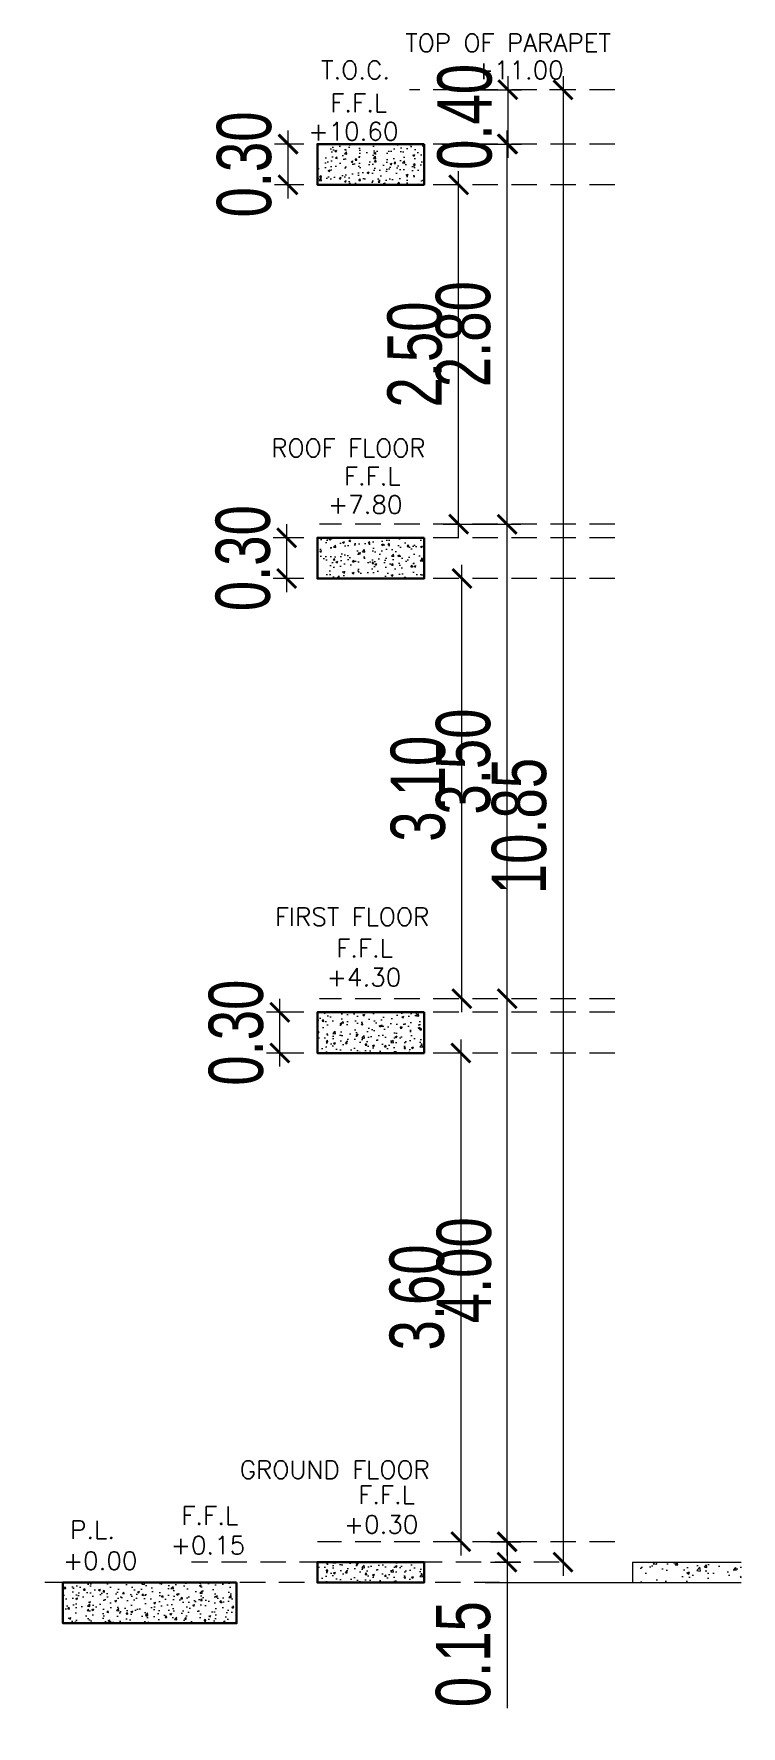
# Model space of a CAD drawing. Header units: millimetres. Extents: x -401 to 2889, y -234 to 146.
# Drawn here: x -36.5 to -31.29, y -150.42 to -137.95 of the extents above; entities that cross this region are included whole.
import ezdxf

# ---------------------------------------------------------------- set-up
doc = ezdxf.new("R2010")
doc.units = ezdxf.units.MM
doc.header["$LTSCALE"] = 3
doc.header["$MEASUREMENT"] = 0
for name, pattern in [('CACHE2', [0.1875, 0.125, -0.0625]), ('CONTINU', [0]), ('HIDDEN2', [0.1875, 0.125, -0.0625])]:
    doc.linetypes.add(name, pattern=pattern)
doc.layers.get('0').update_dxf_attribs({"color": 3, "lineweight": 9})
for name, color, linetype, lineweight in [('DIM-IN', 1, 'Continuous', 0), ('Drw - Arch - brick (0.30)', 30, 'CONTINU', 30), ('Drw - Arch - Hidden (0.15)', 6, 'CACHE2', 15), ('hatch 2', 251, 'Continuous', 0), ('text', 7, 'Continuous', 0)]:
    doc.layers.add(name, color=color, linetype=linetype, lineweight=lineweight)
doc.styles.add('Drwazah english', font='sosa.shx', dxfattribs={"width": 0.75})
doc.styles.add('SIMPLEX8', font='simplex.shx', dxfattribs={"height": 8})
doc.dimstyles.new('Arch 1-200m', dxfattribs={"dimscale": 2, "dimtxt": 0.2, "dimasz": 0.07, "dimexe": 0.05, "dimexo": 0.05, "dimgap": 0.03, "dimtad": 1, "dimzin": 1, "dimdsep": 46, "dimtxsty": 'Drwazah english', "dimblk": 'ARCHTICK', "dimcen": 0, "dimdle": 0.05, "dimclrd": 16, "dimclre": 16, "dimclrt": 16, "dimaunit": 2, "dimazin": 0, "dimtfac": 1, "dimtmove": 0, "dimatfit": 0, "dimldrblk": 'ARCHTICK', "dimfxl": 0.18, "dimtolj": 1, "dimtzin": 0, "dimlwd": 0, "dimlwe": 9, "dimarcsym": 2})
pattern_1 = [(50, (61.76492, 0), (0.14345204, -0.01255043), [0.015, -0.165]), (355, (61.76492, 0), (-0.02775027, 0.15043843), [0.012, -0.132]), (100.45144, (61.77688, -0.00105), (0.11570177, 0.137888), [0.01274804, -0.14022842]), (46.1842, (61.76492, 0.04), (0.21344827, -0.03310386), [0.0225, -0.2475]), (96.63564, (61.7827, 0.03724), (0.1869324, 0.19482372), [0.01912207, -0.21034275]), (351.18416, (61.76492, 0.04), (0.1869324, 0.19482372), [0.018, -0.198]), (21, (61.78492, 0.03), (0.11938141, -0.08052378), [0.015, -0.165]), (326, (61.78492, 0.03), (0.04866307, 0.14503001), [0.012, -0.132]), (71.451445, (61.79487, 0.02329), (0.16804448, 0.06450623), [0.01274804, -0.14022842]), (37.5, (61.76492, 0), (0.002431971, 0.066578771), [0, -0.1304, 0, -0.134, 0, -0.1325]), (7.5, (61.76492, 0), (0.052613907, 0.078882342), [0, -0.0764, 0, -0.1274, 0, -0.0505]), (327.5, (61.72032, 0), (0.106764487, -0.004510974), [0, -0.05, 0, -0.156, 0, -0.207]), (317.5, (61.70032, 0), (0.116637234, 0.020020996), [0, -0.065, 0, -0.1036, 0, -0.147])]

msp = doc.modelspace()

# ---------------------------------------------------------------- texts
at = {"layer": 'text', "color": 3, "style": 'SIMPLEX8'}
for s, height, p in [('TOP OF PARAPET', 0.13333, (-33.766, -138.084)), ('T.O.C.', 0.1333, (-34.386, -138.284)), ('+11.00', 0.1333, (-33.262, -138.284)), ('F.F.L', 0.1333, (-34.317, -138.527)), ('+10.60', 0.1333, (-34.479, -138.736)), ('ROOF FLOOR', 0.1333, (-34.753, -141.068)), ('F.F.L', 0.1333, (-34.217, -141.276)), ('+7.80', 0.1333, (-34.335, -141.485)), ('FIRST FLOOR', 0.13333, (-34.726, -144.521)), ('F.F.L', 0.1333, (-34.274, -144.752)), ('+4.30', 0.1333, (-34.344, -144.966)), ('GROUND FLOOR', 0.13333, (-34.985, -148.594)), ('F.F.L', 0.1333, (-34.112, -148.779)), ('F.F.L', 0.1333, (-35.414, -148.932)), ('P.L.', 0.1333, (-36.234, -149.036)), ('+0.30', 0.1333, (-34.218, -148.997)), ('+0.15', 0.1333, (-35.493, -149.15)), ('+0.00', 0.1333, (-36.287, -149.264))]:
    msp.add_text(s, height=height, dxfattribs=at).set_placement(p)

# ---------------------------------------------------------------- blocks, each defined once
blk = doc.blocks.new('_ArchTick')
at = {"color": 0, "linetype": 'ByBlock', "const_width": 0.15}
blk.add_lwpolyline([(-0.5, -0.5), (0.5, 0.5)], dxfattribs=at)
blk = doc.blocks.new('*D333')
at = {"layer": 'Defpoints', "color": 0, "transparency": 16777216}
for p in [(-33.016, -145.058), (-33.016, -145.058), (-32.888, -149.058)]:
    blk.add_point(p, dxfattribs=at)
at = {"layer": 'DIM-IN', "color": 16, "lineweight": 0, "transparency": 16777216}
blk.add_line((-33.016, -149.158), (-33.016, -144.958), dxfattribs=at)
at = {"layer": 'DIM-IN', "color": 16, "lineweight": 9, "transparency": 16777216}
blk.add_line((-32.988, -149.058), (-33.116, -149.058), dxfattribs=at)
at = {"layer": 'DIM-IN', "color": 16, "lineweight": 0, "transparency": 16777216, "xscale": 0.14, "yscale": 0.14, "zscale": 0.14}
for p, rotation in [((-33.016, -145.058), 90), ((-33.016, -149.058), 270)]:
    blk.add_blockref('_ArchTick', p, dxfattribs=dict(at, rotation=rotation))
at = {"layer": 'DIM-IN', "color": 16, "transparency": 16777216, "insert": (-33.332, -147.058), "char_height": 0.4, "attachment_point": 5, "rotation": 90, "style": 'Drwazah english'}
blk.add_mtext('\\A1;4.00', dxfattribs=at)
blk = doc.blocks.new('*D334')
at = {"layer": 'Defpoints', "color": 0, "transparency": 16777216}
for p in [(-33.238, -149.058), (-33.238, -149.208), (-33.016, -149.208)]:
    blk.add_point(p, dxfattribs=at)
at = {"layer": 'DIM-IN', "color": 16, "lineweight": 0, "transparency": 16777216}
for p, q in [((-33.016, -149.058), (-33.016, -148.918)), ((-33.016, -149.058), (-33.016, -149.208)), ((-33.016, -149.208), (-33.016, -150.283))]:
    blk.add_line(p, q, dxfattribs=at)
at = {"layer": 'DIM-IN', "color": 16, "lineweight": 9, "transparency": 16777216}
for p, q in [((-33.138, -149.058), (-32.916, -149.058)), ((-33.138, -149.208), (-32.916, -149.208))]:
    blk.add_line(p, q, dxfattribs=at)
at = {"layer": 'DIM-IN', "color": 16, "lineweight": 0, "transparency": 16777216, "xscale": 0.14, "yscale": 0.14, "zscale": 0.14}
for p, rotation in [((-33.016, -149.058), 270), ((-33.016, -149.208), 90)]:
    blk.add_blockref('_ArchTick', p, dxfattribs=dict(at, rotation=rotation))
at = {"layer": 'DIM-IN', "color": 16, "transparency": 16777216, "insert": (-33.338, -149.886), "char_height": 0.4, "attachment_point": 5, "rotation": 90, "style": 'Drwazah english'}
blk.add_mtext('\\A1;0.15', dxfattribs=at)
blk = doc.blocks.new('*D335')
at = {"layer": 'Defpoints', "color": 0, "transparency": 16777216}
for p in [(-33.526, -138.363), (-33.596, -138.763), (-33.011, -138.763)]:
    blk.add_point(p, dxfattribs=at)
at = {"layer": 'DIM-IN', "color": 16, "lineweight": 0, "transparency": 16777216}
blk.add_line((-33.011, -138.263), (-33.011, -138.863), dxfattribs=at)
at = {"layer": 'DIM-IN', "color": 16, "lineweight": 9, "transparency": 16777216}
for p, q in [((-33.426, -138.363), (-32.911, -138.363)), ((-33.496, -138.763), (-32.911, -138.763))]:
    blk.add_line(p, q, dxfattribs=at)
at = {"layer": 'DIM-IN', "color": 16, "lineweight": 0, "transparency": 16777216, "xscale": 0.14, "yscale": 0.14, "zscale": 0.14}
for p, rotation in [((-33.011, -138.363), 90), ((-33.011, -138.763), 270)]:
    blk.add_blockref('_ArchTick', p, dxfattribs=dict(at, rotation=rotation))
at = {"layer": 'DIM-IN', "color": 16, "transparency": 16777216, "insert": (-33.327, -138.563), "char_height": 0.4, "attachment_point": 5, "rotation": 90, "style": 'Drwazah english'}
blk.add_mtext('\\A1;0.40', dxfattribs=at)
blk = doc.blocks.new('*D327')
at = {"layer": 'Defpoints', "color": 0, "transparency": 16777216}
for p in [(-33.016, -141.563), (-33.006, -141.563), (-33.016, -145.058)]:
    blk.add_point(p, dxfattribs=at)
at = {"layer": 'DIM-IN', "color": 16, "lineweight": 0, "transparency": 16777216}
blk.add_line((-33.016, -145.158), (-33.016, -141.463), dxfattribs=at)
at = {"layer": 'DIM-IN', "color": 16, "lineweight": 9, "transparency": 16777216}
blk.add_line((-33.106, -141.563), (-33.116, -141.563), dxfattribs=at)
at = {"layer": 'DIM-IN', "color": 16, "lineweight": 0, "transparency": 16777216, "xscale": 0.14, "yscale": 0.14, "zscale": 0.14}
for p, rotation in [((-33.016, -141.563), 90), ((-33.016, -145.058), 270)]:
    blk.add_blockref('_ArchTick', p, dxfattribs=dict(at, rotation=rotation))
at = {"layer": 'DIM-IN', "color": 16, "transparency": 16777216, "insert": (-33.338, -143.311), "char_height": 0.4, "attachment_point": 5, "rotation": 90, "style": 'Drwazah english'}
blk.add_mtext('\\A1;3.50', dxfattribs=at)
blk = doc.blocks.new('*D328')
at = {"layer": 'Defpoints', "color": 0, "transparency": 16777216}
for p in [(-33.025, -138.763), (-33.016, -138.763), (-33.398, -141.563)]:
    blk.add_point(p, dxfattribs=at)
at = {"layer": 'DIM-IN', "color": 16, "lineweight": 0, "transparency": 16777216}
blk.add_line((-33.016, -141.663), (-33.016, -138.663), dxfattribs=at)
at = {"layer": 'DIM-IN', "color": 16, "lineweight": 9, "transparency": 16777216}
for p, q in [((-32.925, -138.763), (-32.916, -138.763)), ((-33.298, -141.563), (-32.916, -141.563))]:
    blk.add_line(p, q, dxfattribs=at)
at = {"layer": 'DIM-IN', "color": 16, "lineweight": 0, "transparency": 16777216, "xscale": 0.14, "yscale": 0.14, "zscale": 0.14}
for p, rotation in [((-33.016, -138.763), 90), ((-33.016, -141.563), 270)]:
    blk.add_blockref('_ArchTick', p, dxfattribs=dict(at, rotation=rotation))
at = {"layer": 'DIM-IN', "color": 16, "transparency": 16777216, "insert": (-33.338, -140.163), "char_height": 0.4, "attachment_point": 5, "rotation": 90, "style": 'Drwazah english'}
blk.add_mtext('\\A1;2.80', dxfattribs=at)
blk = doc.blocks.new('*D336')
at = {"layer": 'Defpoints', "color": 0, "transparency": 16777216}
for p in [(-34.689, -145.158), (-34.413, -145.158), (-34.413, -145.458)]:
    blk.add_point(p, dxfattribs=at)
at = {"layer": 'DIM-IN', "color": 16, "lineweight": 0, "transparency": 16777216}
blk.add_line((-34.689, -145.558), (-34.689, -145.058), dxfattribs=at)
at = {"layer": 'DIM-IN', "color": 16, "lineweight": 9, "transparency": 16777216}
for p, q in [((-34.513, -145.158), (-34.789, -145.158)), ((-34.513, -145.458), (-34.789, -145.458))]:
    blk.add_line(p, q, dxfattribs=at)
at = {"layer": 'DIM-IN', "color": 16, "lineweight": 0, "transparency": 16777216, "xscale": 0.14, "yscale": 0.14, "zscale": 0.14}
for p, rotation in [((-34.689, -145.158), 90), ((-34.689, -145.458), 270)]:
    blk.add_blockref('_ArchTick', p, dxfattribs=dict(at, rotation=rotation))
at = {"layer": 'DIM-IN', "color": 16, "transparency": 16777216, "insert": (-35.011, -145.308), "char_height": 0.4, "attachment_point": 5, "rotation": 90, "style": 'Drwazah english'}
blk.add_mtext('\\A1;0.30', dxfattribs=at)
blk = doc.blocks.new('*D337')
at = {"layer": 'Defpoints', "color": 0, "transparency": 16777216}
for p in [(-34.639, -141.663), (-34.413, -141.663), (-34.413, -141.963)]:
    blk.add_point(p, dxfattribs=at)
at = {"layer": 'DIM-IN', "color": 16, "lineweight": 0, "transparency": 16777216}
blk.add_line((-34.639, -142.063), (-34.639, -141.563), dxfattribs=at)
at = {"layer": 'DIM-IN', "color": 16, "lineweight": 9, "transparency": 16777216}
for p, q in [((-34.513, -141.663), (-34.739, -141.663)), ((-34.513, -141.963), (-34.739, -141.963))]:
    blk.add_line(p, q, dxfattribs=at)
at = {"layer": 'DIM-IN', "color": 16, "lineweight": 0, "transparency": 16777216, "xscale": 0.14, "yscale": 0.14, "zscale": 0.14}
for p, rotation in [((-34.639, -141.663), 90), ((-34.639, -141.963), 270)]:
    blk.add_blockref('_ArchTick', p, dxfattribs=dict(at, rotation=rotation))
at = {"layer": 'DIM-IN', "color": 16, "transparency": 16777216, "insert": (-34.96, -141.813), "char_height": 0.4, "attachment_point": 5, "rotation": 90, "style": 'Drwazah english'}
blk.add_mtext('\\A1;0.30', dxfattribs=at)
blk = doc.blocks.new('*D338')
at = {"layer": 'Defpoints', "color": 0, "transparency": 16777216}
for p in [(-34.629, -138.763), (-34.413, -138.763), (-34.413, -139.063)]:
    blk.add_point(p, dxfattribs=at)
at = {"layer": 'DIM-IN', "color": 16, "lineweight": 0, "transparency": 16777216}
blk.add_line((-34.629, -139.163), (-34.629, -138.663), dxfattribs=at)
at = {"layer": 'DIM-IN', "color": 16, "lineweight": 9, "transparency": 16777216}
for p, q in [((-34.513, -138.763), (-34.729, -138.763)), ((-34.513, -139.063), (-34.729, -139.063))]:
    blk.add_line(p, q, dxfattribs=at)
at = {"layer": 'DIM-IN', "color": 16, "lineweight": 0, "transparency": 16777216, "xscale": 0.14, "yscale": 0.14, "zscale": 0.14}
for p, rotation in [((-34.629, -138.763), 90), ((-34.629, -139.063), 270)]:
    blk.add_blockref('_ArchTick', p, dxfattribs=dict(at, rotation=rotation))
at = {"layer": 'DIM-IN', "color": 16, "transparency": 16777216, "insert": (-34.951, -138.913), "char_height": 0.4, "attachment_point": 5, "rotation": 90, "style": 'Drwazah english'}
blk.add_mtext('\\A1;0.30', dxfattribs=at)
blk = doc.blocks.new('*D329')
at = {"layer": 'Defpoints', "color": 0, "transparency": 16777216}
for p in [(-33.373, -139.063), (-33.351, -139.063), (-33.587, -141.563)]:
    blk.add_point(p, dxfattribs=at)
at = {"layer": 'DIM-IN', "color": 16, "lineweight": 0, "transparency": 16777216}
blk.add_line((-33.373, -141.663), (-33.373, -138.963), dxfattribs=at)
at = {"layer": 'DIM-IN', "color": 16, "lineweight": 9, "transparency": 16777216}
for p, q in [((-33.451, -139.063), (-33.473, -139.063)), ((-33.487, -141.563), (-33.273, -141.563))]:
    blk.add_line(p, q, dxfattribs=at)
at = {"layer": 'DIM-IN', "color": 16, "lineweight": 0, "transparency": 16777216, "xscale": 0.14, "yscale": 0.14, "zscale": 0.14}
for p, rotation in [((-33.373, -139.063), 90), ((-33.373, -141.563), 270)]:
    blk.add_blockref('_ArchTick', p, dxfattribs=dict(at, rotation=rotation))
at = {"layer": 'DIM-IN', "color": 16, "transparency": 16777216, "insert": (-33.695, -140.313), "char_height": 0.4, "attachment_point": 5, "rotation": 90, "style": 'Drwazah english'}
blk.add_mtext('\\A1;2.50', dxfattribs=at)
blk = doc.blocks.new('*D330')
at = {"layer": 'Defpoints', "color": 0, "transparency": 16777216}
for p in [(-33.349, -141.963), (-33.349, -141.963), (-33.349, -145.058)]:
    blk.add_point(p, dxfattribs=at)
at = {"layer": 'DIM-IN', "color": 16, "lineweight": 0, "transparency": 16777216}
blk.add_line((-33.349, -145.158), (-33.349, -141.863), dxfattribs=at)
at = {"layer": 'DIM-IN', "color": 16, "lineweight": 0, "transparency": 16777216, "xscale": 0.14, "yscale": 0.14, "zscale": 0.14}
for p, rotation in [((-33.349, -141.963), 90), ((-33.349, -145.058), 270)]:
    blk.add_blockref('_ArchTick', p, dxfattribs=dict(at, rotation=rotation))
at = {"layer": 'DIM-IN', "color": 16, "transparency": 16777216, "insert": (-33.671, -143.511), "char_height": 0.4, "attachment_point": 5, "rotation": 90, "style": 'Drwazah english'}
blk.add_mtext('\\A1;3.10', dxfattribs=at)
blk = doc.blocks.new('*D331')
at = {"layer": 'Defpoints', "color": 0, "transparency": 16777216}
for p in [(-33.354, -145.458), (-33.357, -149.058), (-33.354, -149.058)]:
    blk.add_point(p, dxfattribs=at)
at = {"layer": 'DIM-IN', "color": 16, "lineweight": 9, "transparency": 16777216}
for p, q in [((-33.454, -145.458), (-33.457, -145.458)), ((-33.454, -149.058), (-33.457, -149.058))]:
    blk.add_line(p, q, dxfattribs=at)
at = {"layer": 'DIM-IN', "color": 16, "lineweight": 0, "transparency": 16777216}
blk.add_line((-33.357, -145.358), (-33.357, -149.158), dxfattribs=at)
at = {"layer": 'DIM-IN', "color": 16, "lineweight": 0, "transparency": 16777216, "xscale": 0.14, "yscale": 0.14, "zscale": 0.14}
for p, rotation in [((-33.357, -145.458), 90), ((-33.357, -149.058), 270)]:
    blk.add_blockref('_ArchTick', p, dxfattribs=dict(at, rotation=rotation))
at = {"layer": 'DIM-IN', "color": 16, "transparency": 16777216, "insert": (-33.679, -147.258), "char_height": 0.4, "attachment_point": 5, "rotation": 90, "style": 'Drwazah english'}
blk.add_mtext('\\A1;3.60', dxfattribs=at)
blk = doc.blocks.new('*D332')
at = {"layer": 'Defpoints', "color": 0, "transparency": 16777216}
for p in [(-32.598, -138.363), (-32.604, -149.208), (-32.598, -149.208)]:
    blk.add_point(p, dxfattribs=at)
at = {"layer": 'DIM-IN', "color": 16, "lineweight": 0, "transparency": 16777216}
blk.add_line((-32.604, -138.263), (-32.604, -149.308), dxfattribs=at)
at = {"layer": 'DIM-IN', "color": 16, "lineweight": 9, "transparency": 16777216}
for p, q in [((-32.698, -138.363), (-32.704, -138.363)), ((-32.698, -149.208), (-32.704, -149.208))]:
    blk.add_line(p, q, dxfattribs=at)
at = {"layer": 'DIM-IN', "color": 16, "lineweight": 0, "transparency": 16777216, "xscale": 0.14, "yscale": 0.14, "zscale": 0.14}
for p, rotation in [((-32.604, -138.363), 90), ((-32.604, -149.208), 270)]:
    blk.add_blockref('_ArchTick', p, dxfattribs=dict(at, rotation=rotation))
at = {"layer": 'DIM-IN', "color": 16, "transparency": 16777216, "insert": (-32.926, -143.786), "char_height": 0.4, "attachment_point": 5, "rotation": 90, "style": 'Drwazah english'}
blk.add_mtext('\\A1;10.85', dxfattribs=at)

# ---------------------------------------------------------------- dimensions: what is measured, and where the dimension line sits
at = {"layer": 'DIM-IN'}
for base, p1, p2, picture, middle in [((-33.011, -138.763), (-33.526, -138.363), (-33.596, -138.763), '*D335', (-33.011, -138.563)), ((-34.629, -138.763), (-34.413, -139.063), (-34.413, -138.763), '*D338', (-34.629, -138.913)), ((-34.639, -141.663), (-34.413, -141.963), (-34.413, -141.663), '*D337', (-34.639, -141.813)), ((-34.689, -145.158), (-34.413, -145.458), (-34.413, -145.158), '*D336', (-34.689, -145.308))]:
    dim = msp.add_linear_dim(base=base, p1=p1, p2=p2, angle=90, dimstyle='Arch 1-200m', override={"dimfxl": 0.1}, dxfattribs=at)
    dim.commit()
    dim.dimension.update_dxf_attribs({"geometry": picture, "text_midpoint": middle, "dimtype": 160})
for base, p1, p2, picture, middle in [((-32.604, -149.2084), (-32.5979, -138.3631), (-32.5979, -149.2084), '*D332', (-32.9257, -143.7858)), ((-33.016, -138.763), (-33.398, -141.563), (-33.025, -138.763), '*D328', (-33.338, -140.163)), ((-33.373, -139.063), (-33.587, -141.563), (-33.351, -139.063), '*D329', (-33.695, -140.313)), ((-33.016, -141.5631), (-33.016, -145.0584), (-33.0063, -141.5631), '*D327', (-33.3376, -143.3108)), ((-33.349, -141.9631), (-33.349, -145.0584), (-33.349, -141.9631), '*D330', (-33.6706, -143.5108)), ((-33.016, -145.058), (-32.888, -149.058), (-33.016, -145.058), '*D333', (-33.332, -147.058)), ((-33.357, -149.058), (-33.354, -145.458), (-33.354, -149.058), '*D331', (-33.679, -147.258)), ((-33.016, -149.208), (-33.238, -149.058), (-33.238, -149.208), '*D334', (-33.338, -149.886))]:
    dim = msp.add_linear_dim(base=base, p1=p1, p2=p2, angle=90, dimstyle='Arch 1-200m', override={"dimfxl": 0.1}, dxfattribs=at)
    dim.commit()
    dim.dimension.update_dxf_attribs({"geometry": picture, "text_midpoint": middle})

# ---------------------------------------------------------------- hatches: boundary and pattern name
at = {"layer": 'hatch 2'}
h = msp.add_hatch(dxfattribs=at)
h.set_pattern_fill('AR-CONC', color=251, scale=0.02)
h.set_pattern_definition(pattern_1)
h.paths.add_polyline_path([(-33.628, -139.063), (-33.628, -138.763), (-34.413, -138.763), (-34.413, -139.063)])
h = msp.add_hatch(dxfattribs=at)
h.set_pattern_fill('AR-CONC', color=251, scale=0.02)
h.set_pattern_definition(pattern_1)
h.paths.add_polyline_path([(-33.628, -141.963), (-33.628, -141.663), (-34.413, -141.663), (-34.413, -141.963)])
h = msp.add_hatch(dxfattribs=at)
h.set_pattern_fill('AR-CONC', color=251, scale=0.02)
h.set_pattern_definition(pattern_1)
h.paths.add_polyline_path([(-33.628, -145.458), (-33.628, -145.158), (-34.413, -145.158), (-34.413, -145.458)])
h = msp.add_hatch(dxfattribs=at)
h.set_pattern_fill('AR-CONC', color=251, scale=0.02)
h.set_pattern_definition([(50, (61.76492, -3.9), (0.14345204, -0.01255043), [0.015, -0.165]), (355, (61.76492, -3.9), (-0.02775027, 0.15043843), [0.012, -0.132]), (100.45144, (61.77688, -3.90105), (0.11570177, 0.137888), [0.01274804, -0.14022842]), (46.1842, (61.76492, -3.86), (0.21344827, -0.03310386), [0.0225, -0.2475]), (96.63564, (61.7827, -3.86276), (0.1869324, 0.19482372), [0.01912207, -0.21034275]), (351.18416, (61.76492, -3.86), (0.1869324, 0.19482372), [0.018, -0.198]), (21, (61.78492, -3.87), (0.11938141, -0.08052378), [0.015, -0.165]), (326, (61.78492, -3.87), (0.04866307, 0.14503001), [0.012, -0.132]), (71.451445, (61.79487, -3.87671), (0.16804448, 0.06450623), [0.01274804, -0.14022842]), (37.5, (61.76492, -3.9), (0.002431971, 0.066578771), [0, -0.1304, 0, -0.134, 0, -0.1325]), (7.5, (61.76492, -3.9), (0.052613907, 0.078882342), [0, -0.0764, 0, -0.1274, 0, -0.0505]), (327.5, (61.72032, -3.9), (0.106764487, -0.004510974), [0, -0.05, 0, -0.156, 0, -0.207]), (317.5, (61.70032, -3.9), (0.116637234, 0.020020996), [0, -0.065, 0, -0.1036, 0, -0.147])])
h.paths.add_polyline_path([(-34.413, -149.208), (-34.413, -149.358), (-33.628, -149.358), (-33.628, -149.208)])
at = {"layer": 'hatch 2', "linetype": 'Continuous', "ltscale": 0.01, "true_color": 0x636466}
h = msp.add_hatch(dxfattribs=at)
h.set_pattern_fill('AR-CONC', color=251, scale=0.03)
h.set_pattern_definition([(50, (18.60287, 0), (0.21517805, -0.01882564), [0.0225, -0.2475]), (355, (18.60287, 0), (-0.0416254, 0.22565764), [0.018, -0.198]), (100.45144, (18.6208, -0.00157), (0.17355265, 0.206832), [0.01912206, -0.21034263]), (46.1842, (18.60287, 0.06), (0.3201724, -0.0496558), [0.03375, -0.37125]), (96.63564, (18.62955, 0.05586), (0.2803986, 0.2922356), [0.0286831, -0.3155141]), (351.18416, (18.60287, 0.06), (0.2803986, 0.2922356), [0.027, -0.297]), (21, (18.63287, 0.045), (0.17907212, -0.12078567), [0.0225, -0.2475]), (326, (18.63287, 0.045), (0.0729946, 0.217545), [0.018, -0.198]), (71.45144, (18.6478, 0.03493), (0.2520667, 0.09675935), [0.01912206, -0.21034263]), (37.5, (18.60287, 0), (0.003647957, 0.099868156), [0, -0.1956, 0, -0.201, 0, -0.19875]), (7.5, (18.60287, 0), (0.07892086, 0.11832351), [0, -0.1146, 0, -0.1911, 0, -0.07575]), (327.5, (18.53597, 0), (0.16014673, -0.00676646), [0, -0.075, 0, -0.234, 0, -0.3105]), (317.5, (18.50597, 0), (0.17495585, 0.0300315), [0, -0.0975, 0, -0.1554, 0, -0.2205])])
h.paths.add_polyline_path([(-31.293, -149.208), (-32.093, -149.208), (-32.093, -149.358), (-31.293, -149.358)])
at = {"layer": 'hatch 2'}
h = msp.add_hatch(dxfattribs=at)
h.set_pattern_fill('AR-CONC', color=251, scale=0.02)
h.set_pattern_definition([(50, (-697.69681, 447.66735), (0.143452037, -0.012550427), [0.015, -0.165]), (355, (-697.69681, 447.66735), (-0.027750267, 0.150438427), [0.012, -0.132]), (100.451444, (-697.68486, 447.66631), (0.11570177, 0.137887998), [0.012748038, -0.140228422]), (46.1842, (-697.69681, 447.70735), (0.213448266, -0.033103856), [0.0225, -0.2475]), (96.635635, (-697.67903, 447.7046), (0.18693239, 0.19482372), [0.01912207, -0.21034275]), (351.184164, (-697.69681, 447.70735), (0.18693239, 0.19482372), [0.018, -0.198]), (21, (-697.67681, 447.69735), (0.11938141, -0.080523778), [0.015, -0.165]), (326, (-697.67681, 447.69735), (0.048663066, 0.14503001), [0.012, -0.132]), (71.451445, (-697.66687, 447.69064), (0.168044475, 0.06450623), [0.012748038, -0.140228422]), (37.5, (-697.696813, 447.667353), (0.002431971, 0.0665787708), [0, -0.1304, 0, -0.134, 0, -0.1325]), (7.5, (-697.69681, 447.66735), (0.0526139075, 0.0788823424), [0, -0.0764, 0, -0.1274, 0, -0.0505]), (327.5, (-697.741413, 447.667353), (0.1067644872, -0.0045109743), [0, -0.05, 0, -0.156, 0, -0.207]), (317.5, (-697.76141, 447.66735), (0.116637234, 0.020020996), [0, -0.065, 0, -0.1036, 0, -0.147])])
h.paths.add_polyline_path([(-35.008, -149.658), (-35.008, -149.358), (-36.287, -149.358), (-36.287, -149.658)])

# ---------------------------------------------------------------- linework, layer by layer
for q in [(-31.293, -149.208), (-32.093, -149.358)]:
    msp.add_line((-32.093, -149.208), q)
at = {"color": 5, "linetype": 'Continuous', "ltscale": 0.01}
msp.add_line((-33.178, -149.358), (-31.293, -149.358), dxfattribs=at)
at = {"layer": 'Drw - Arch - brick (0.30)'}
for points in [[(-33.628, -138.763), (-34.413, -138.763), (-34.413, -139.063), (-33.628, -139.063)], [(-33.628, -141.663), (-34.413, -141.663), (-34.413, -141.963), (-33.628, -141.963)], [(-33.628, -145.158), (-34.413, -145.158), (-34.413, -145.458), (-33.628, -145.458)], [(-33.628, -149.208), (-34.413, -149.208), (-34.413, -149.358), (-33.628, -149.358)], [(-35.008, -149.358), (-36.287, -149.358), (-36.287, -149.658), (-35.008, -149.658)]]:
    msp.add_lwpolyline(points, close=True, dxfattribs=at)
at = {"layer": 'Drw - Arch - Hidden (0.15)', "linetype": 'HIDDEN2', "ltscale": 0.5}
for p, q in [((-32.222, -138.363), (-33.734, -138.363)), ((-32.222, -138.763), (-34.397, -138.763)), ((-32.222, -139.063), (-34.397, -139.063)), ((-32.222, -141.563), (-34.397, -141.563)), ((-32.222, -141.663), (-34.397, -141.663)), ((-32.222, -141.963), (-34.397, -141.963)), ((-32.222, -145.058), (-34.397, -145.058)), ((-32.222, -145.158), (-34.397, -145.158)), ((-32.222, -145.458), (-34.397, -145.458)), ((-32.222, -149.058), (-34.413, -149.058)), ((-32.632, -149.208), (-35.341, -149.208)), ((-33.071, -149.358), (-36.501, -149.358))]:
    msp.add_line(p, q, dxfattribs=at)

msp.set_redraw_order([(e.dxf.handle, doc.entitydb.next_handle()) for e in msp.query("TEXT MTEXT ATTDEF DIMENSION ARC_DIMENSION")])  # texts and dimensions are drawn at this point

doc.saveas('drawing.dxf')
